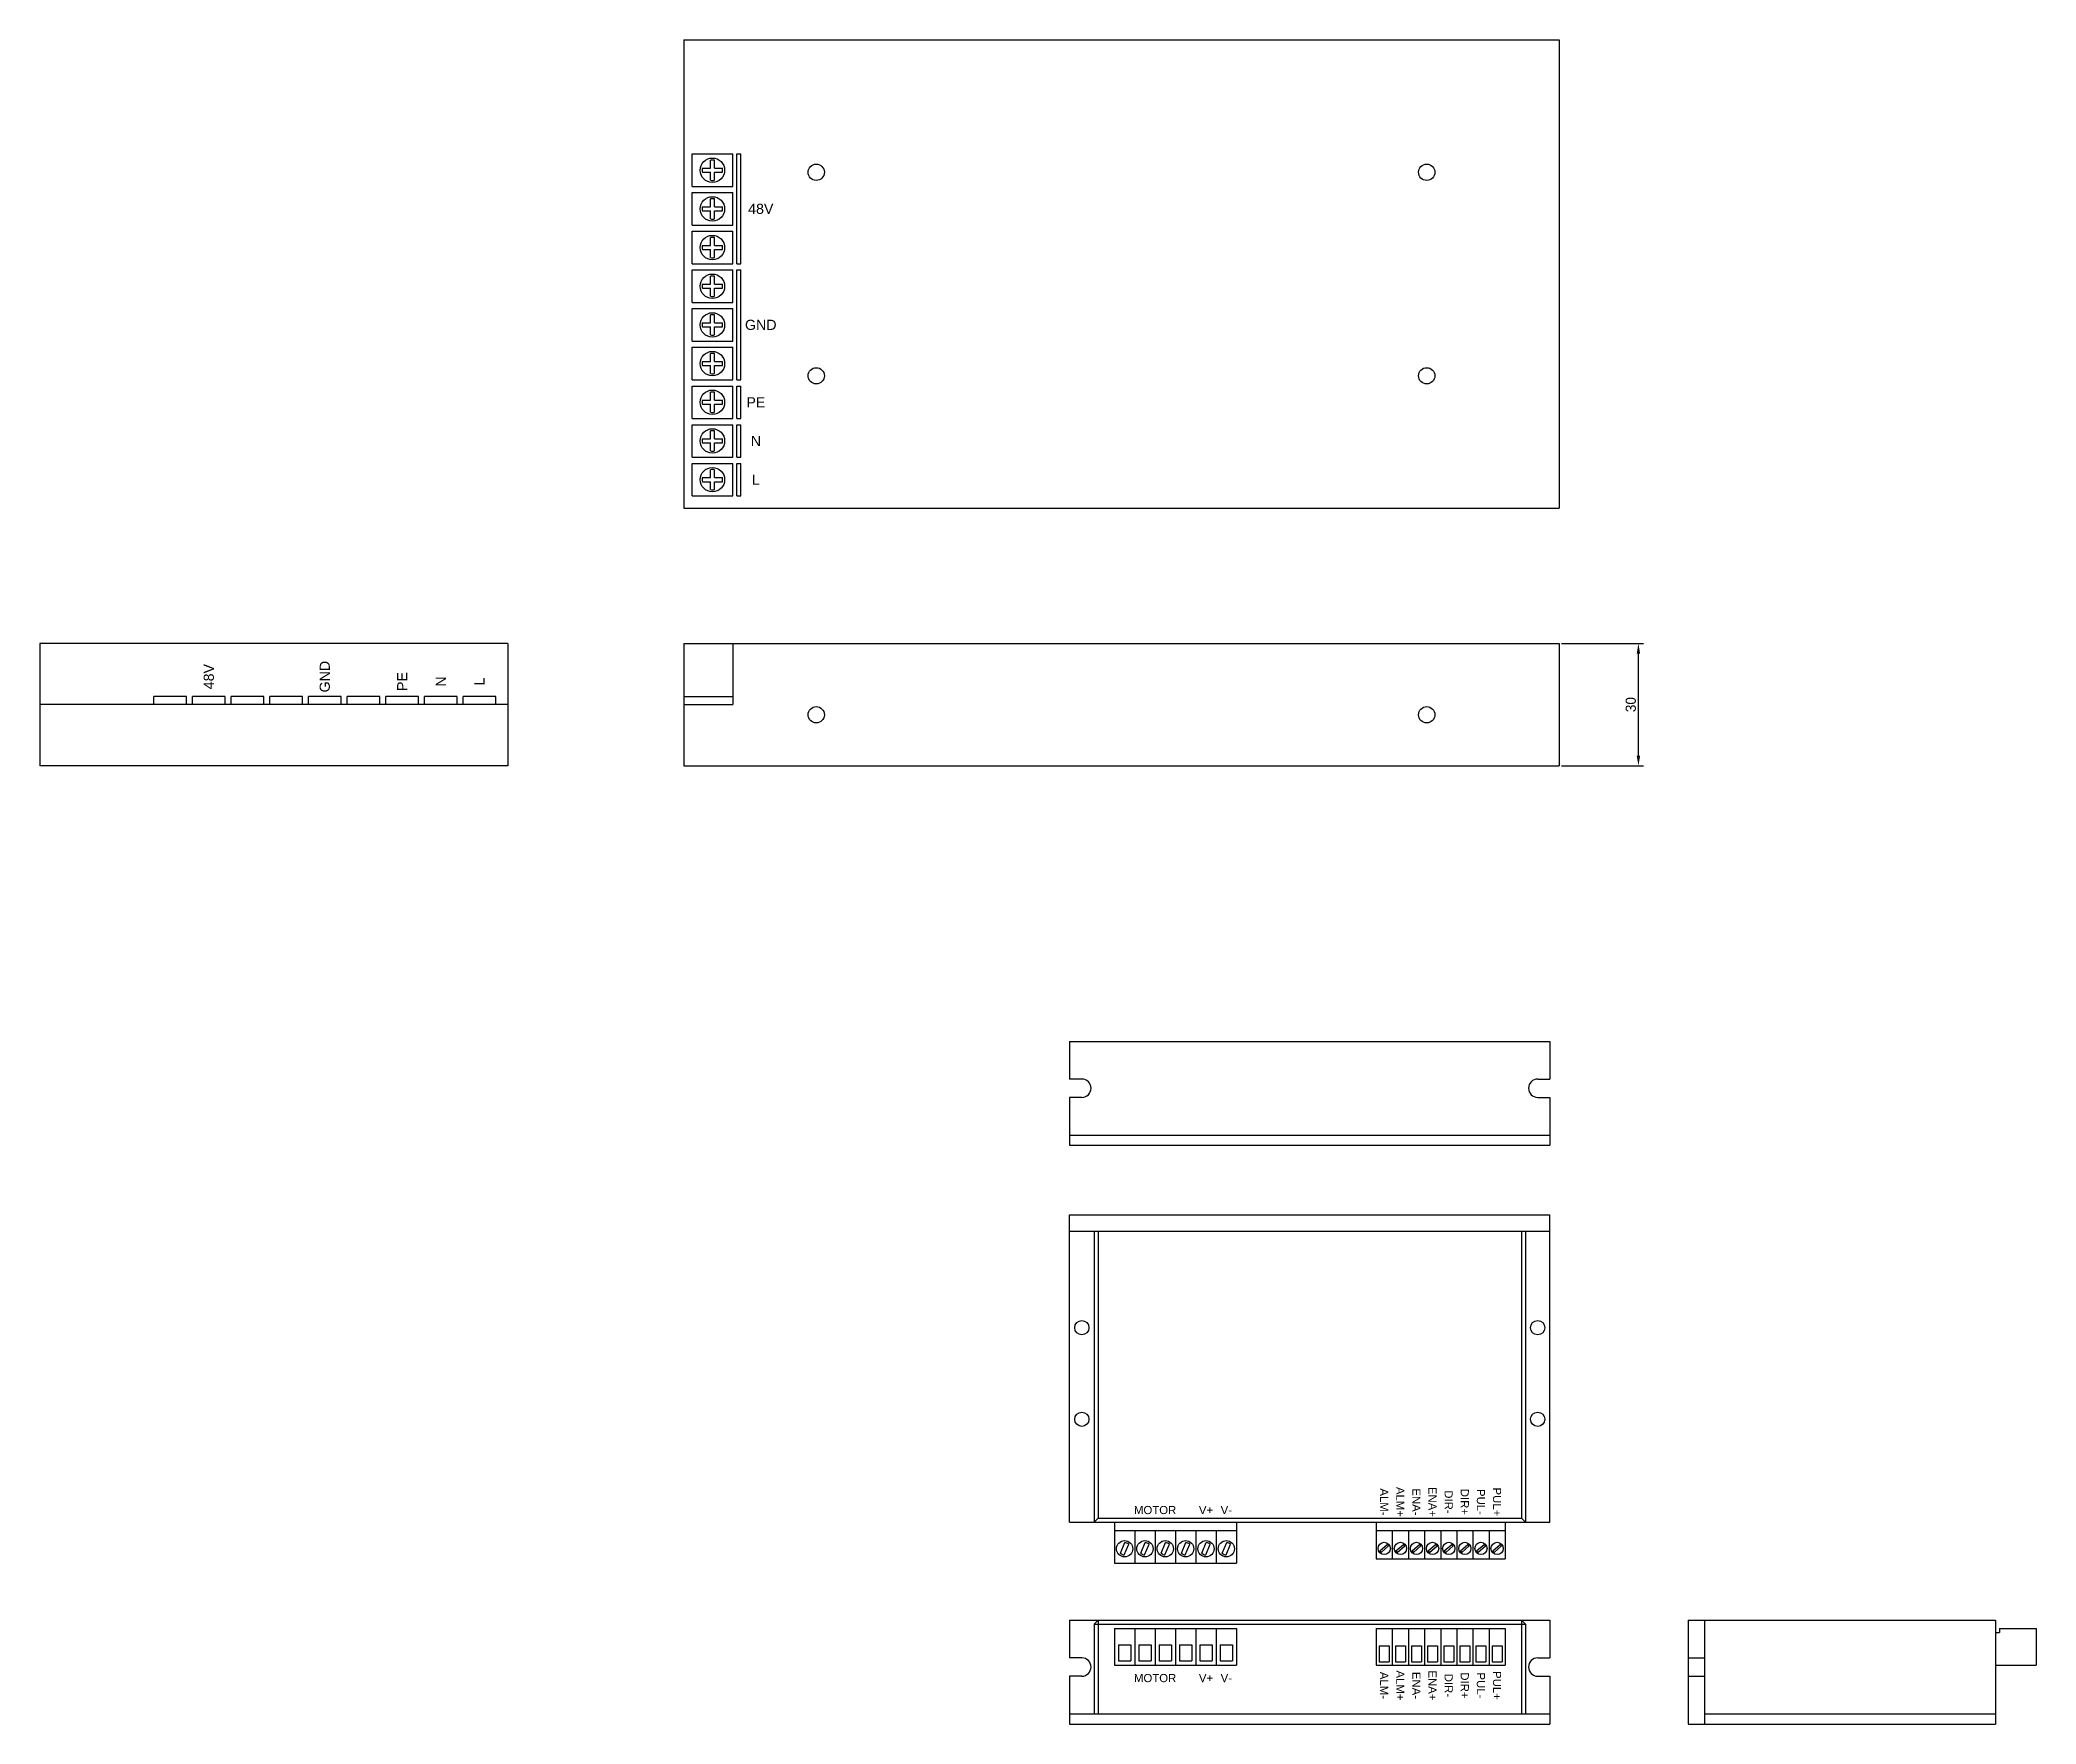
# Model space of a CAD drawing. Header units: millimetres. Extents: x 568 to 6362, y 128 to 4828.
# Drawn here: x 4493.6 to 4984.1, y 1772.3 to 2185.9 of the extents above; entities that cross this region are included whole.
import ezdxf

# ---------------------------------------------------------------- set-up
doc = ezdxf.new("R2010")
doc.units = ezdxf.units.MM
doc.dimstyles.new('ISO-25', dxfattribs={"dimtxt": 2.5, "dimasz": 2.5, "dimexe": 1.25, "dimexo": 0.625, "dimtad": 1, "dimtxsty": 'Standard', "dimcen": 2.5, "dimadec": 0, "dimazin": 0, "dimtfac": 1, "dimtmove": 0, "dimatfit": 3, "dimfxl": 1, "dimarcsym": 0})

msp = doc.modelspace()

# ---------------------------------------------------------------- texts
at = {"color": 102, "char_height": 2.5, "attachment_point": 5}
for s, insert, width in [('{\\fArial|b0|i0|c238|p0;48V}', (4670.73, 2144.45), 9.74684), ('{\\fArial|b0|i0|c238|p0;GND}', (4670.73, 2115.95), 9.74684), ('{\\fArial|b0|i0|c238|p0;PE}', (4669.532, 2096.95), 7.35057), ('{\\fArial|b0|i0|c238|p0;N}', (4669.532, 2087.45), 7.35057), ('{\\fArial|b0|i0|c238|p0;L}', (4669.532, 2077.95), 7.35057)]:
    msp.add_mtext(s, dxfattribs=dict(at, insert=insert, width=width))
at = {"color": 102, "char_height": 2.5, "attachment_point": 5, "rotation": 90}
for s, insert, width in [('{\\fArial|b0|i0|c238|p0;48V}', (4535.118, 2029.563), 9.74684), ('{\\fArial|b0|i0|c238|p0;GND}', (4563.618, 2029.563), 9.74684), ('{\\fArial|b0|i0|c238|p0;PE}', (4582.618, 2028.365), 7.35057), ('{\\fArial|b0|i0|c238|p0;N}', (4592.118, 2028.365), 7.35057), ('{\\fArial|b0|i0|c238|p0;L}', (4601.618, 2028.365), 7.35057)]:
    msp.add_mtext(s, dxfattribs=dict(at, insert=insert, width=width))
at = {"color": 221, "char_height": 2, "width": 8, "attachment_point": 5, "rotation": 270}
for s, insert in [('{\\fArial|b0|i0|c238|p0;ALM-}', (4823.902, 1826.855)), ('{\\fArial|b0|i0|c238|p0;ALM+}', (4827.862, 1826.855)), ('{\\fArial|b0|i0|c238|p0;ENA-}', (4831.822, 1826.855)), ('{\\fArial|b0|i0|c238|p0;ENA+}', (4835.782, 1826.855)), ('{\\fArial|b0|i0|c238|p0;DIR-}', (4839.742, 1826.855)), ('{\\fArial|b0|i0|c238|p0;DIR+}', (4843.702, 1826.855)), ('{\\fArial|b0|i0|c238|p0;PUL-}', (4847.662, 1826.855)), ('{\\fArial|b0|i0|c238|p0;PUL+}', (4851.622, 1826.855)), ('{\\fArial|b0|i0|c238|p0;ALM+}', (4827.862, 1781.783)), ('{\\fArial|b0|i0|c238|p0;ALM-}', (4823.902, 1781.783)), ('{\\fArial|b0|i0|c238|p0;ENA-}', (4831.822, 1781.783)), ('{\\fArial|b0|i0|c238|p0;ENA+}', (4835.782, 1781.783)), ('{\\fArial|b0|i0|c238|p0;DIR-}', (4839.742, 1781.783)), ('{\\fArial|b0|i0|c238|p0;DIR+}', (4843.702, 1781.783)), ('{\\fArial|b0|i0|c238|p0;PUL-}', (4847.662, 1781.783)), ('{\\fArial|b0|i0|c238|p0;PUL+}', (4851.622, 1781.783))]:
    msp.add_mtext(s, dxfattribs=dict(at, insert=insert))
at = {"color": 221, "char_height": 2, "attachment_point": 5}
for s, insert, width in [('{\\fArial|b0|i0|c238|p0;MOTOR}', (4767.622, 1824.855), 20), ('{\\fArial|b0|i0|c238|p0;V+}', (4780.122, 1824.855), 5), ('{\\fArial|b0|i0|c238|p0;V-}', (4785.122, 1824.855), 5), ('{\\fArial|b0|i0|c238|p0;MOTOR}', (4767.622, 1783.586), 20), ('{\\fArial|b0|i0|c238|p0;V+}', (4780.122, 1783.586), 5), ('{\\fArial|b0|i0|c238|p0;V-}', (4785.122, 1783.586), 5)]:
    msp.add_mtext(s, dxfattribs=dict(at, insert=insert, width=width))

# ---------------------------------------------------------------- blocks, each defined once
blk = doc.blocks.new('*D182')
at = {"color": 0, "lineweight": -2}
for p, q in [((4867.48, 2037.69), (4887.62, 2037.69)), ((4886.37, 2010.19), (4886.37, 2035.19)), ((4867.48, 2007.69), (4887.62, 2007.69))]:
    blk.add_line(p, q, dxfattribs=at)
at = {"color": 0}
for points in [[(4886.79, 2035.19), (4885.95, 2035.19), (4886.37, 2037.69)], [(4885.95, 2010.19), (4886.79, 2010.19), (4886.37, 2007.69)]]:
    blk.add_solid(points, dxfattribs=at)
at = {"layer": 'Defpoints', "color": 0}
for p in [(4866.86, 2037.69), (4886.37, 2037.69), (4866.86, 2007.69)]:
    blk.add_point(p, dxfattribs=at)
at = {"color": 0, "insert": (4884.5, 2022.69), "char_height": 2.5, "attachment_point": 5, "rotation": 90}
blk.add_mtext('30', dxfattribs=at)

# ---------------------------------------------------------------- dimensions: what is measured, and where the dimension line sits
at = {"color": 161}
dim = msp.add_linear_dim(base=(4886.371, 2037.689), p1=(4866.857, 2007.689), p2=(4866.857, 2037.689), angle=90, dimstyle='ISO-25', dxfattribs=at)
dim.commit()
dim.dimension.update_dxf_attribs({"geometry": '*D182', "text_midpoint": (4884.496, 2022.689)})

# ---------------------------------------------------------------- linework, layer by layer
at = {"color": 102}
for p, q in [((4651.857, 2185.95), (4651.857, 2070.95)), ((4651.857, 2185.95), (4866.857, 2185.95)), ((4866.857, 2185.95), (4866.857, 2070.95)), ((4653.857, 2149.95), (4653.857, 2157.95)), ((4653.857, 2157.95), (4663.857, 2157.95)), ((4656.408, 2154.45), (4658.357, 2154.45)), ((4656.408, 2153.45), (4658.357, 2153.45)), ((4658.357, 2154.45), (4658.357, 2156.399)), ((4658.357, 2151.5), (4658.357, 2153.45)), ((4659.357, 2154.45), (4659.357, 2156.399)), ((4659.357, 2154.45), (4661.306, 2154.45)), ((4659.357, 2151.5), (4659.357, 2153.45)), ((4659.357, 2153.45), (4661.306, 2153.45)), ((4663.857, 2149.95), (4663.857, 2157.95)), ((4664.857, 2130.95), (4664.857, 2157.95)), ((4664.857, 2157.95), (4665.857, 2157.95)), ((4665.857, 2130.95), (4665.857, 2157.95)), ((4653.857, 2149.95), (4663.857, 2149.95)), ((4653.857, 2140.45), (4653.857, 2148.45)), ((4653.857, 2148.45), (4663.857, 2148.45)), ((4663.857, 2140.45), (4663.857, 2148.45)), ((4656.408, 2144.95), (4658.357, 2144.95)), ((4656.408, 2143.95), (4658.357, 2143.95)), ((4658.357, 2144.95), (4658.357, 2146.899)), ((4658.357, 2142), (4658.357, 2143.95)), ((4659.357, 2144.95), (4659.357, 2146.899)), ((4659.357, 2144.95), (4661.306, 2144.95)), ((4659.357, 2142), (4659.357, 2143.95)), ((4659.357, 2143.95), (4661.306, 2143.95)), ((4653.857, 2140.45), (4663.857, 2140.45)), ((4653.857, 2130.95), (4653.857, 2138.95)), ((4653.857, 2138.95), (4663.857, 2138.95)), ((4663.857, 2130.95), (4663.857, 2138.95)), ((4656.408, 2135.45), (4658.357, 2135.45)), ((4656.408, 2134.45), (4658.357, 2134.45)), ((4658.357, 2135.45), (4658.357, 2137.399)), ((4658.357, 2132.5), (4658.357, 2134.45)), ((4659.357, 2135.45), (4659.357, 2137.399)), ((4659.357, 2135.45), (4661.306, 2135.45)), ((4659.357, 2132.5), (4659.357, 2134.45)), ((4659.357, 2134.45), (4661.306, 2134.45)), ((4653.857, 2130.95), (4663.857, 2130.95)), ((4653.857, 2121.45), (4653.857, 2129.45)), ((4653.857, 2129.45), (4663.857, 2129.45)), ((4663.857, 2121.45), (4663.857, 2129.45)), ((4664.857, 2130.95), (4665.857, 2130.95)), ((4664.857, 2102.45), (4664.857, 2129.45)), ((4664.857, 2129.45), (4665.857, 2129.45)), ((4665.857, 2102.45), (4665.857, 2129.45)), ((4656.408, 2125.95), (4658.357, 2125.95)), ((4656.408, 2124.95), (4658.357, 2124.95)), ((4658.357, 2125.95), (4658.357, 2127.899)), ((4658.357, 2123), (4658.357, 2124.95)), ((4659.357, 2125.95), (4659.357, 2127.899)), ((4659.357, 2125.95), (4661.306, 2125.95)), ((4659.357, 2123), (4659.357, 2124.95)), ((4659.357, 2124.95), (4661.306, 2124.95)), ((4653.857, 2121.45), (4663.857, 2121.45)), ((4653.857, 2111.95), (4653.857, 2119.95)), ((4653.857, 2119.95), (4663.857, 2119.95)), ((4663.857, 2111.95), (4663.857, 2119.95)), ((4656.408, 2116.45), (4658.357, 2116.45)), ((4656.408, 2115.45), (4658.357, 2115.45)), ((4658.357, 2116.45), (4658.357, 2118.399)), ((4658.357, 2113.5), (4658.357, 2115.45)), ((4659.357, 2116.45), (4659.357, 2118.399)), ((4659.357, 2116.45), (4661.306, 2116.45)), ((4659.357, 2113.5), (4659.357, 2115.45)), ((4659.357, 2115.45), (4661.306, 2115.45)), ((4653.857, 2111.95), (4663.857, 2111.95)), ((4653.857, 2102.45), (4653.857, 2110.45)), ((4653.857, 2110.45), (4663.857, 2110.45)), ((4663.857, 2102.45), (4663.857, 2110.45)), ((4656.408, 2106.95), (4658.357, 2106.95)), ((4656.408, 2105.95), (4658.357, 2105.95)), ((4658.357, 2106.95), (4658.357, 2108.899)), ((4658.357, 2104), (4658.357, 2105.95)), ((4659.357, 2106.95), (4659.357, 2108.899)), ((4659.357, 2106.95), (4661.306, 2106.95)), ((4659.357, 2104), (4659.357, 2105.95)), ((4659.357, 2105.95), (4661.306, 2105.95)), ((4653.857, 2102.45), (4663.857, 2102.45)), ((4653.857, 2092.95), (4653.857, 2100.95)), ((4653.857, 2100.95), (4663.857, 2100.95)), ((4658.357, 2097.45), (4658.357, 2099.399)), ((4659.357, 2097.45), (4659.357, 2099.399)), ((4663.857, 2092.95), (4663.857, 2100.95)), ((4664.857, 2102.45), (4665.857, 2102.45)), ((4664.857, 2092.95), (4664.857, 2100.95)), ((4664.857, 2100.95), (4665.857, 2100.95)), ((4665.857, 2092.95), (4665.857, 2100.95)), ((4656.408, 2097.45), (4658.357, 2097.45)), ((4656.408, 2096.45), (4658.357, 2096.45)), ((4658.357, 2094.5), (4658.357, 2096.45)), ((4659.357, 2097.45), (4661.306, 2097.45)), ((4659.357, 2094.5), (4659.357, 2096.45)), ((4659.357, 2096.45), (4661.306, 2096.45)), ((4653.857, 2092.95), (4663.857, 2092.95)), ((4653.857, 2083.45), (4653.857, 2091.45)), ((4653.857, 2091.45), (4663.857, 2091.45)), ((4658.357, 2087.95), (4658.357, 2089.899)), ((4659.357, 2087.95), (4659.357, 2089.899)), ((4663.857, 2083.45), (4663.857, 2091.45)), ((4664.857, 2092.95), (4665.857, 2092.95)), ((4664.857, 2083.45), (4664.857, 2091.45)), ((4664.857, 2091.45), (4665.857, 2091.45)), ((4665.857, 2083.45), (4665.857, 2091.45)), ((4656.408, 2087.95), (4658.357, 2087.95)), ((4656.408, 2086.95), (4658.357, 2086.95)), ((4658.357, 2085), (4658.357, 2086.95)), ((4659.357, 2087.95), (4661.306, 2087.95)), ((4659.357, 2085), (4659.357, 2086.95)), ((4659.357, 2086.95), (4661.306, 2086.95)), ((4653.857, 2083.45), (4663.857, 2083.45)), ((4653.857, 2073.95), (4653.857, 2081.95)), ((4653.857, 2081.95), (4663.857, 2081.95)), ((4658.357, 2078.45), (4658.357, 2080.399)), ((4659.357, 2078.45), (4659.357, 2080.399)), ((4663.857, 2073.95), (4663.857, 2081.95)), ((4664.857, 2083.45), (4665.857, 2083.45)), ((4664.857, 2073.95), (4664.857, 2081.95)), ((4664.857, 2081.95), (4665.857, 2081.95)), ((4665.857, 2073.95), (4665.857, 2081.95)), ((4656.408, 2078.45), (4658.357, 2078.45)), ((4656.408, 2077.45), (4658.357, 2077.45)), ((4658.357, 2075.5), (4658.357, 2077.45)), ((4659.357, 2078.45), (4661.306, 2078.45)), ((4659.357, 2075.5), (4659.357, 2077.45)), ((4659.357, 2077.45), (4661.306, 2077.45)), ((4651.857, 2070.95), (4866.857, 2070.95)), ((4653.857, 2073.95), (4663.857, 2073.95)), ((4664.857, 2073.95), (4665.857, 2073.95)), ((4608.618, 2037.689), (4493.618, 2037.689)), ((4493.618, 2037.689), (4493.618, 2007.689)), ((4608.618, 2037.689), (4608.618, 2007.689)), ((4651.857, 2037.689), (4651.857, 2007.689)), ((4651.857, 2037.689), (4866.857, 2037.689)), ((4663.857, 2037.689), (4663.857, 2022.689)), ((4866.857, 2037.689), (4866.857, 2007.689)), ((4608.618, 2022.689), (4493.618, 2022.689)), ((4521.618, 2022.689), (4521.618, 2024.689)), ((4529.618, 2024.689), (4521.618, 2024.689)), ((4529.618, 2022.689), (4529.618, 2024.689)), ((4531.118, 2022.689), (4531.118, 2024.689)), ((4539.118, 2024.689), (4531.118, 2024.689)), ((4539.118, 2022.689), (4539.118, 2024.689)), ((4540.618, 2022.689), (4540.618, 2024.689)), ((4548.618, 2024.689), (4540.618, 2024.689)), ((4548.618, 2022.689), (4548.618, 2024.689)), ((4550.118, 2022.689), (4550.118, 2024.689)), ((4558.118, 2024.689), (4550.118, 2024.689)), ((4558.118, 2022.689), (4558.118, 2024.689)), ((4559.618, 2022.689), (4559.618, 2024.689)), ((4567.618, 2024.689), (4559.618, 2024.689)), ((4567.618, 2022.689), (4567.618, 2024.689)), ((4569.118, 2022.689), (4569.118, 2024.689)), ((4577.118, 2024.689), (4569.118, 2024.689)), ((4577.118, 2022.689), (4577.118, 2024.689)), ((4578.618, 2022.689), (4578.618, 2024.689)), ((4586.618, 2024.689), (4578.618, 2024.689)), ((4586.618, 2022.689), (4586.618, 2024.689)), ((4588.118, 2022.689), (4588.118, 2024.689)), ((4596.118, 2024.689), (4588.118, 2024.689)), ((4596.118, 2022.689), (4596.118, 2024.689)), ((4605.618, 2024.689), (4597.618, 2024.689)), ((4597.618, 2022.689), (4597.618, 2024.689)), ((4605.618, 2022.689), (4605.618, 2024.689)), ((4651.857, 2024.689), (4663.857, 2024.689)), ((4651.857, 2022.689), (4663.857, 2022.689)), ((4608.618, 2007.689), (4493.618, 2007.689)), ((4651.857, 2007.689), (4866.857, 2007.689))]:
    msp.add_line(p, q, dxfattribs=at)
at = {"color": 221}
for p, q in [((4746.622, 1939.975), (4746.622, 1930.725)), ((4746.622, 1939.975), (4864.622, 1939.975)), ((4864.622, 1939.975), (4864.622, 1930.725)), ((4749.622, 1930.725), (4746.622, 1930.725)), ((4861.622, 1930.725), (4864.622, 1930.725)), ((4749.622, 1926.225), (4746.622, 1926.225)), ((4746.622, 1926.225), (4746.622, 1914.475)), ((4861.622, 1926.225), (4864.622, 1926.225)), ((4864.622, 1926.225), (4864.622, 1914.475)), ((4746.622, 1916.975), (4864.622, 1916.975)), ((4746.622, 1914.475), (4864.622, 1914.475)), ((4746.622, 1897.355), (4864.622, 1897.355)), ((4746.622, 1821.855), (4746.622, 1897.355)), ((4746.622, 1893.355), (4864.622, 1893.355)), ((4752.622, 1893.355), (4752.622, 1821.855)), ((4753.622, 1893.355), (4753.622, 1822.855)), ((4857.622, 1893.355), (4857.622, 1822.855)), ((4858.622, 1893.355), (4858.622, 1821.855)), ((4864.622, 1821.855), (4864.622, 1897.355)), ((4746.622, 1821.855), (4864.622, 1821.855)), ((4752.622, 1821.855), (4753.622, 1822.855)), ((4753.622, 1822.855), (4857.622, 1822.855)), ((4757.622, 1821.855), (4757.622, 1811.855)), ((4757.622, 1819.855), (4787.622, 1819.855)), ((4762.622, 1819.855), (4762.622, 1811.855)), ((4767.622, 1819.855), (4767.622, 1811.855)), ((4772.622, 1819.855), (4772.622, 1811.855)), ((4777.622, 1819.855), (4777.622, 1811.855)), ((4782.622, 1819.855), (4782.622, 1811.855)), ((4787.622, 1821.855), (4787.622, 1811.855)), ((4821.942, 1821.855), (4821.942, 1812.855)), ((4821.942, 1819.855), (4853.622, 1819.855)), ((4825.902, 1819.855), (4825.902, 1812.855)), ((4829.862, 1819.855), (4829.862, 1812.855)), ((4833.822, 1819.855), (4833.822, 1812.855)), ((4837.782, 1819.855), (4837.782, 1812.855)), ((4841.742, 1819.855), (4841.742, 1812.855)), ((4845.702, 1819.855), (4845.702, 1812.855)), ((4849.662, 1819.855), (4849.662, 1812.855)), ((4853.622, 1821.855), (4853.622, 1812.855)), ((4858.622, 1821.855), (4857.622, 1822.855)), ((4759.118, 1814.24), (4760.201, 1816.853)), ((4760.042, 1813.858), (4761.125, 1816.471)), ((4764.118, 1814.24), (4765.201, 1816.853)), ((4765.042, 1813.858), (4766.125, 1816.471)), ((4769.118, 1814.24), (4770.201, 1816.853)), ((4770.042, 1813.858), (4771.125, 1816.471)), ((4774.118, 1814.24), (4775.201, 1816.853)), ((4775.042, 1813.858), (4776.125, 1816.471)), ((4779.118, 1814.24), (4780.201, 1816.853)), ((4780.042, 1813.858), (4781.125, 1816.471)), ((4784.118, 1814.24), (4785.201, 1816.853)), ((4785.042, 1813.858), (4786.125, 1816.471)), ((4822.84, 1814.811), (4824.67, 1816.439)), ((4823.173, 1814.437), (4825.003, 1816.066)), ((4826.8, 1814.811), (4828.63, 1816.439)), ((4827.133, 1814.437), (4828.963, 1816.066)), ((4830.76, 1814.811), (4832.59, 1816.439)), ((4831.093, 1814.437), (4832.923, 1816.066)), ((4834.72, 1814.811), (4836.55, 1816.439)), ((4835.053, 1814.437), (4836.883, 1816.066)), ((4838.68, 1814.811), (4840.51, 1816.439)), ((4839.013, 1814.437), (4840.843, 1816.066)), ((4842.64, 1814.811), (4844.47, 1816.439)), ((4842.973, 1814.437), (4844.803, 1816.066)), ((4846.6, 1814.811), (4848.43, 1816.439)), ((4846.933, 1814.437), (4848.763, 1816.066)), ((4850.56, 1814.811), (4852.39, 1816.439)), ((4850.893, 1814.437), (4852.723, 1816.066)), ((4757.622, 1811.855), (4787.622, 1811.855)), ((4821.942, 1812.855), (4853.622, 1812.855)), ((4746.622, 1797.797), (4746.622, 1788.547)), ((4746.622, 1797.797), (4864.622, 1797.797)), ((4752.622, 1796.797), (4753.622, 1797.797)), ((4752.622, 1796.797), (4752.622, 1774.797)), ((4752.622, 1796.797), (4858.622, 1796.797)), ((4753.622, 1797.797), (4753.622, 1774.797)), ((4757.622, 1795.797), (4757.622, 1786.797)), ((4757.622, 1795.797), (4787.622, 1795.797)), ((4762.622, 1795.797), (4762.622, 1786.797)), ((4767.622, 1795.797), (4767.622, 1786.797)), ((4772.622, 1795.797), (4772.622, 1786.797)), ((4777.622, 1795.797), (4777.622, 1786.797)), ((4782.622, 1795.797), (4782.622, 1786.797)), ((4787.622, 1795.797), (4787.622, 1786.797)), ((4821.942, 1795.797), (4821.942, 1786.797)), ((4821.942, 1795.797), (4853.622, 1795.797)), ((4825.902, 1795.797), (4825.902, 1786.797)), ((4829.862, 1795.797), (4829.862, 1786.797)), ((4833.822, 1795.797), (4833.822, 1786.797)), ((4837.782, 1795.797), (4837.782, 1786.797)), ((4841.742, 1795.797), (4841.742, 1786.797)), ((4845.702, 1795.797), (4845.702, 1786.797)), ((4849.662, 1795.797), (4849.662, 1786.797)), ((4853.622, 1795.797), (4853.622, 1786.797)), ((4857.622, 1797.797), (4857.622, 1774.797)), ((4858.622, 1796.797), (4857.622, 1797.797)), ((4858.622, 1796.797), (4858.622, 1774.797)), ((4864.622, 1797.797), (4864.622, 1788.547)), ((4898.572, 1797.797), (4974.072, 1797.797)), ((4898.572, 1797.797), (4898.572, 1772.297)), ((4902.572, 1797.797), (4902.572, 1772.297)), ((4974.072, 1797.797), (4974.072, 1772.297)), ((4975.072, 1795.797), (4984.072, 1795.797)), ((4975.072, 1795.797), (4975.072, 1794.797)), ((4984.072, 1795.797), (4984.072, 1786.797)), ((4758.622, 1791.797), (4758.622, 1787.797)), ((4758.622, 1791.797), (4761.622, 1791.797)), ((4761.622, 1791.797), (4761.622, 1787.797)), ((4763.622, 1791.797), (4763.622, 1787.797)), ((4763.622, 1791.797), (4766.622, 1791.797)), ((4766.622, 1791.797), (4766.622, 1787.797)), ((4768.622, 1791.797), (4768.622, 1787.797)), ((4768.622, 1791.797), (4771.622, 1791.797)), ((4771.622, 1791.797), (4771.622, 1787.797)), ((4773.622, 1791.797), (4773.622, 1787.797)), ((4773.622, 1791.797), (4776.622, 1791.797)), ((4776.622, 1791.797), (4776.622, 1787.797)), ((4778.622, 1791.797), (4778.622, 1787.797)), ((4778.622, 1791.797), (4781.622, 1791.797)), ((4781.622, 1791.797), (4781.622, 1787.797)), ((4783.622, 1791.797), (4783.622, 1787.797)), ((4783.622, 1791.797), (4786.622, 1791.797)), ((4786.622, 1791.797), (4786.622, 1787.797)), ((4822.692, 1791.547), (4822.692, 1787.547)), ((4822.692, 1791.547), (4825.152, 1791.547)), ((4825.152, 1791.547), (4825.152, 1787.547)), ((4826.652, 1791.547), (4826.652, 1787.547)), ((4826.652, 1791.547), (4829.112, 1791.547)), ((4829.112, 1791.547), (4829.112, 1787.547)), ((4830.612, 1791.547), (4830.612, 1787.547)), ((4830.612, 1791.547), (4833.072, 1791.547)), ((4833.072, 1791.547), (4833.072, 1787.547)), ((4834.572, 1791.547), (4834.572, 1787.547)), ((4834.572, 1791.547), (4837.032, 1791.547)), ((4837.032, 1791.547), (4837.032, 1787.547)), ((4838.532, 1791.547), (4838.532, 1787.547)), ((4838.532, 1791.547), (4840.992, 1791.547)), ((4840.992, 1791.547), (4840.992, 1787.547)), ((4842.492, 1791.547), (4842.492, 1787.547)), ((4842.492, 1791.547), (4844.952, 1791.547)), ((4844.952, 1791.547), (4844.952, 1787.547)), ((4846.452, 1791.547), (4846.452, 1787.547)), ((4846.452, 1791.547), (4848.912, 1791.547)), ((4848.912, 1791.547), (4848.912, 1787.547)), ((4850.412, 1791.547), (4850.412, 1787.547)), ((4850.412, 1791.547), (4852.872, 1791.547)), ((4852.872, 1791.547), (4852.872, 1787.547)), ((4974.072, 1794.797), (4975.072, 1794.797)), ((4749.622, 1788.547), (4746.622, 1788.547)), ((4757.622, 1786.797), (4787.622, 1786.797)), ((4758.622, 1787.797), (4761.622, 1787.797)), ((4763.622, 1787.797), (4766.622, 1787.797)), ((4768.622, 1787.797), (4771.622, 1787.797)), ((4773.622, 1787.797), (4776.622, 1787.797)), ((4778.622, 1787.797), (4781.622, 1787.797)), ((4783.622, 1787.797), (4786.622, 1787.797)), ((4821.942, 1786.797), (4853.622, 1786.797)), ((4822.692, 1787.547), (4825.152, 1787.547)), ((4826.652, 1787.547), (4829.112, 1787.547)), ((4830.612, 1787.547), (4833.072, 1787.547)), ((4834.572, 1787.547), (4837.032, 1787.547)), ((4838.532, 1787.547), (4840.992, 1787.547)), ((4842.492, 1787.547), (4844.952, 1787.547)), ((4846.452, 1787.547), (4848.912, 1787.547)), ((4850.412, 1787.547), (4852.872, 1787.547)), ((4861.622, 1788.547), (4864.622, 1788.547)), ((4898.572, 1788.547), (4902.572, 1788.547)), ((4974.072, 1786.797), (4984.072, 1786.797)), ((4749.622, 1784.047), (4746.622, 1784.047)), ((4746.622, 1784.047), (4746.622, 1772.297)), ((4861.622, 1784.047), (4864.622, 1784.047)), ((4864.622, 1784.047), (4864.622, 1772.297)), ((4898.572, 1784.047), (4902.572, 1784.047)), ((4746.622, 1774.797), (4864.622, 1774.797)), ((4746.622, 1772.297), (4864.622, 1772.297)), ((4898.572, 1772.297), (4974.072, 1772.297)), ((4902.572, 1774.797), (4974.072, 1774.797))]:
    msp.add_line(p, q, dxfattribs=at)
at = {"color": 102}
for centre, radius in [((4658.857, 2153.95), 3), ((4684.357, 2153.45), 2), ((4834.357, 2153.45), 2), ((4658.857, 2144.45), 3), ((4658.857, 2134.95), 3), ((4658.857, 2125.45), 3), ((4658.857, 2115.95), 3), ((4658.857, 2106.45), 3), ((4684.357, 2103.45), 2), ((4834.357, 2103.45), 2), ((4658.857, 2096.95), 3), ((4658.857, 2087.45), 3), ((4658.857, 2077.95), 3), ((4684.357, 2020.189), 2), ((4834.357, 2020.189), 2)]:
    msp.add_circle(centre, radius, dxfattribs=at)
at = {"color": 221}
for centre, radius in [((4749.622, 1869.655), 1.75), ((4861.622, 1869.655), 1.75), ((4749.622, 1847.155), 1.75), ((4861.622, 1847.155), 1.75), ((4760.122, 1815.355), 2), ((4765.122, 1815.355), 2), ((4770.122, 1815.355), 2), ((4775.122, 1815.355), 2), ((4780.122, 1815.355), 2), ((4785.122, 1815.355), 2), ((4823.922, 1815.438), 1.5), ((4827.882, 1815.438), 1.5), ((4831.842, 1815.438), 1.5), ((4835.802, 1815.438), 1.5), ((4839.762, 1815.438), 1.5), ((4843.722, 1815.438), 1.5), ((4847.682, 1815.438), 1.5), ((4851.642, 1815.438), 1.5)]:
    msp.add_circle(centre, radius, dxfattribs=at)
at = {"color": 102}
for centre, start, end in [((4658.857, 2153.95), 168.46304, 191.53696), ((4658.857, 2153.95), 78.46304, 101.53696), ((4658.857, 2153.95), 348.46304, 11.53696), ((4658.857, 2153.95), 258.46304, 281.53696), ((4658.857, 2144.45), 168.46304, 191.53696), ((4658.857, 2144.45), 78.46304, 101.53696), ((4658.857, 2144.45), 348.46304, 11.53696), ((4658.857, 2144.45), 258.46304, 281.53696), ((4658.857, 2134.95), 168.46304, 191.53696), ((4658.857, 2134.95), 78.46304, 101.53696), ((4658.857, 2134.95), 348.46304, 11.53696), ((4658.857, 2134.95), 258.46304, 281.53696), ((4658.857, 2125.45), 168.46304, 191.53696), ((4658.857, 2125.45), 78.46304, 101.53696), ((4658.857, 2125.45), 348.46304, 11.53696), ((4658.857, 2125.45), 258.46304, 281.53696), ((4658.857, 2115.95), 168.46304, 191.53696), ((4658.857, 2115.95), 78.46304, 101.53696), ((4658.857, 2115.95), 348.46304, 11.53696), ((4658.857, 2115.95), 258.46304, 281.53696), ((4658.857, 2106.45), 168.46304, 191.53696), ((4658.857, 2106.45), 78.46304, 101.53696), ((4658.857, 2106.45), 348.46304, 11.53696), ((4658.857, 2106.45), 258.46304, 281.53696), ((4658.857, 2096.95), 78.46304, 101.53696), ((4658.857, 2096.95), 168.46304, 191.53696), ((4658.857, 2096.95), 258.46304, 281.53696), ((4658.857, 2096.95), 348.46304, 11.53696), ((4658.857, 2087.45), 78.46304, 101.53696), ((4658.857, 2087.45), 168.46304, 191.53696), ((4658.857, 2087.45), 258.46304, 281.53696), ((4658.857, 2087.45), 348.46304, 11.53696), ((4658.857, 2077.95), 78.46304, 101.53696), ((4658.857, 2077.95), 168.46304, 191.53696), ((4658.857, 2077.95), 258.46304, 281.53696), ((4658.857, 2077.95), 348.46304, 11.53696)]:
    msp.add_arc(centre, 2.5, start, end, dxfattribs=at)
at = {"color": 221}
for centre, radius, start, end in [((4749.622, 1928.475), 2.25, 270, 90), ((4861.622, 1928.475), 2.25, 90, 270), ((4760.122, 1815.355), 1.5, 48.03296, 86.9754), ((4765.122, 1815.355), 1.5, 48.03296, 86.9754), ((4770.122, 1815.355), 1.5, 48.03296, 86.9754), ((4775.122, 1815.355), 1.5, 48.03296, 86.9754), ((4780.122, 1815.355), 1.5, 48.03296, 86.9754), ((4785.122, 1815.355), 1.5, 48.03296, 86.9754), ((4823.922, 1815.438), 1.25, 210.1312, 233.20512), ((4823.922, 1815.438), 1.25, 30.1312, 53.20512), ((4827.882, 1815.438), 1.25, 210.1312, 233.20512), ((4827.882, 1815.438), 1.25, 30.1312, 53.20512), ((4831.842, 1815.438), 1.25, 210.1312, 233.20512), ((4831.842, 1815.438), 1.25, 30.1312, 53.20512), ((4835.802, 1815.438), 1.25, 210.1312, 233.20512), ((4835.802, 1815.438), 1.25, 30.1312, 53.20512), ((4839.762, 1815.438), 1.25, 210.1312, 233.20512), ((4839.762, 1815.438), 1.25, 30.1312, 53.20512), ((4843.722, 1815.438), 1.25, 210.1312, 233.20512), ((4843.722, 1815.438), 1.25, 30.1312, 53.20512), ((4847.682, 1815.438), 1.25, 210.1312, 233.20512), ((4847.682, 1815.438), 1.25, 30.1312, 53.20512), ((4851.642, 1815.438), 1.25, 210.1312, 233.20512), ((4851.642, 1815.438), 1.25, 30.1312, 53.20512), ((4760.122, 1815.355), 1.5, 228.03296, 266.9754), ((4765.122, 1815.355), 1.5, 228.03296, 266.9754), ((4770.122, 1815.355), 1.5, 228.03296, 266.9754), ((4775.122, 1815.355), 1.5, 228.03296, 266.9754), ((4780.122, 1815.355), 1.5, 228.03296, 266.9754), ((4785.122, 1815.355), 1.5, 228.03296, 266.9754), ((4749.622, 1786.297), 2.25, 270, 90), ((4861.622, 1786.297), 2.25, 90, 270)]:
    msp.add_arc(centre, radius, start, end, dxfattribs=at)

msp.set_redraw_order([(e.dxf.handle, doc.entitydb.next_handle()) for e in msp.query("TEXT MTEXT ATTDEF DIMENSION ARC_DIMENSION")])  # texts and dimensions are drawn at this point

doc.saveas('drawing.dxf')
